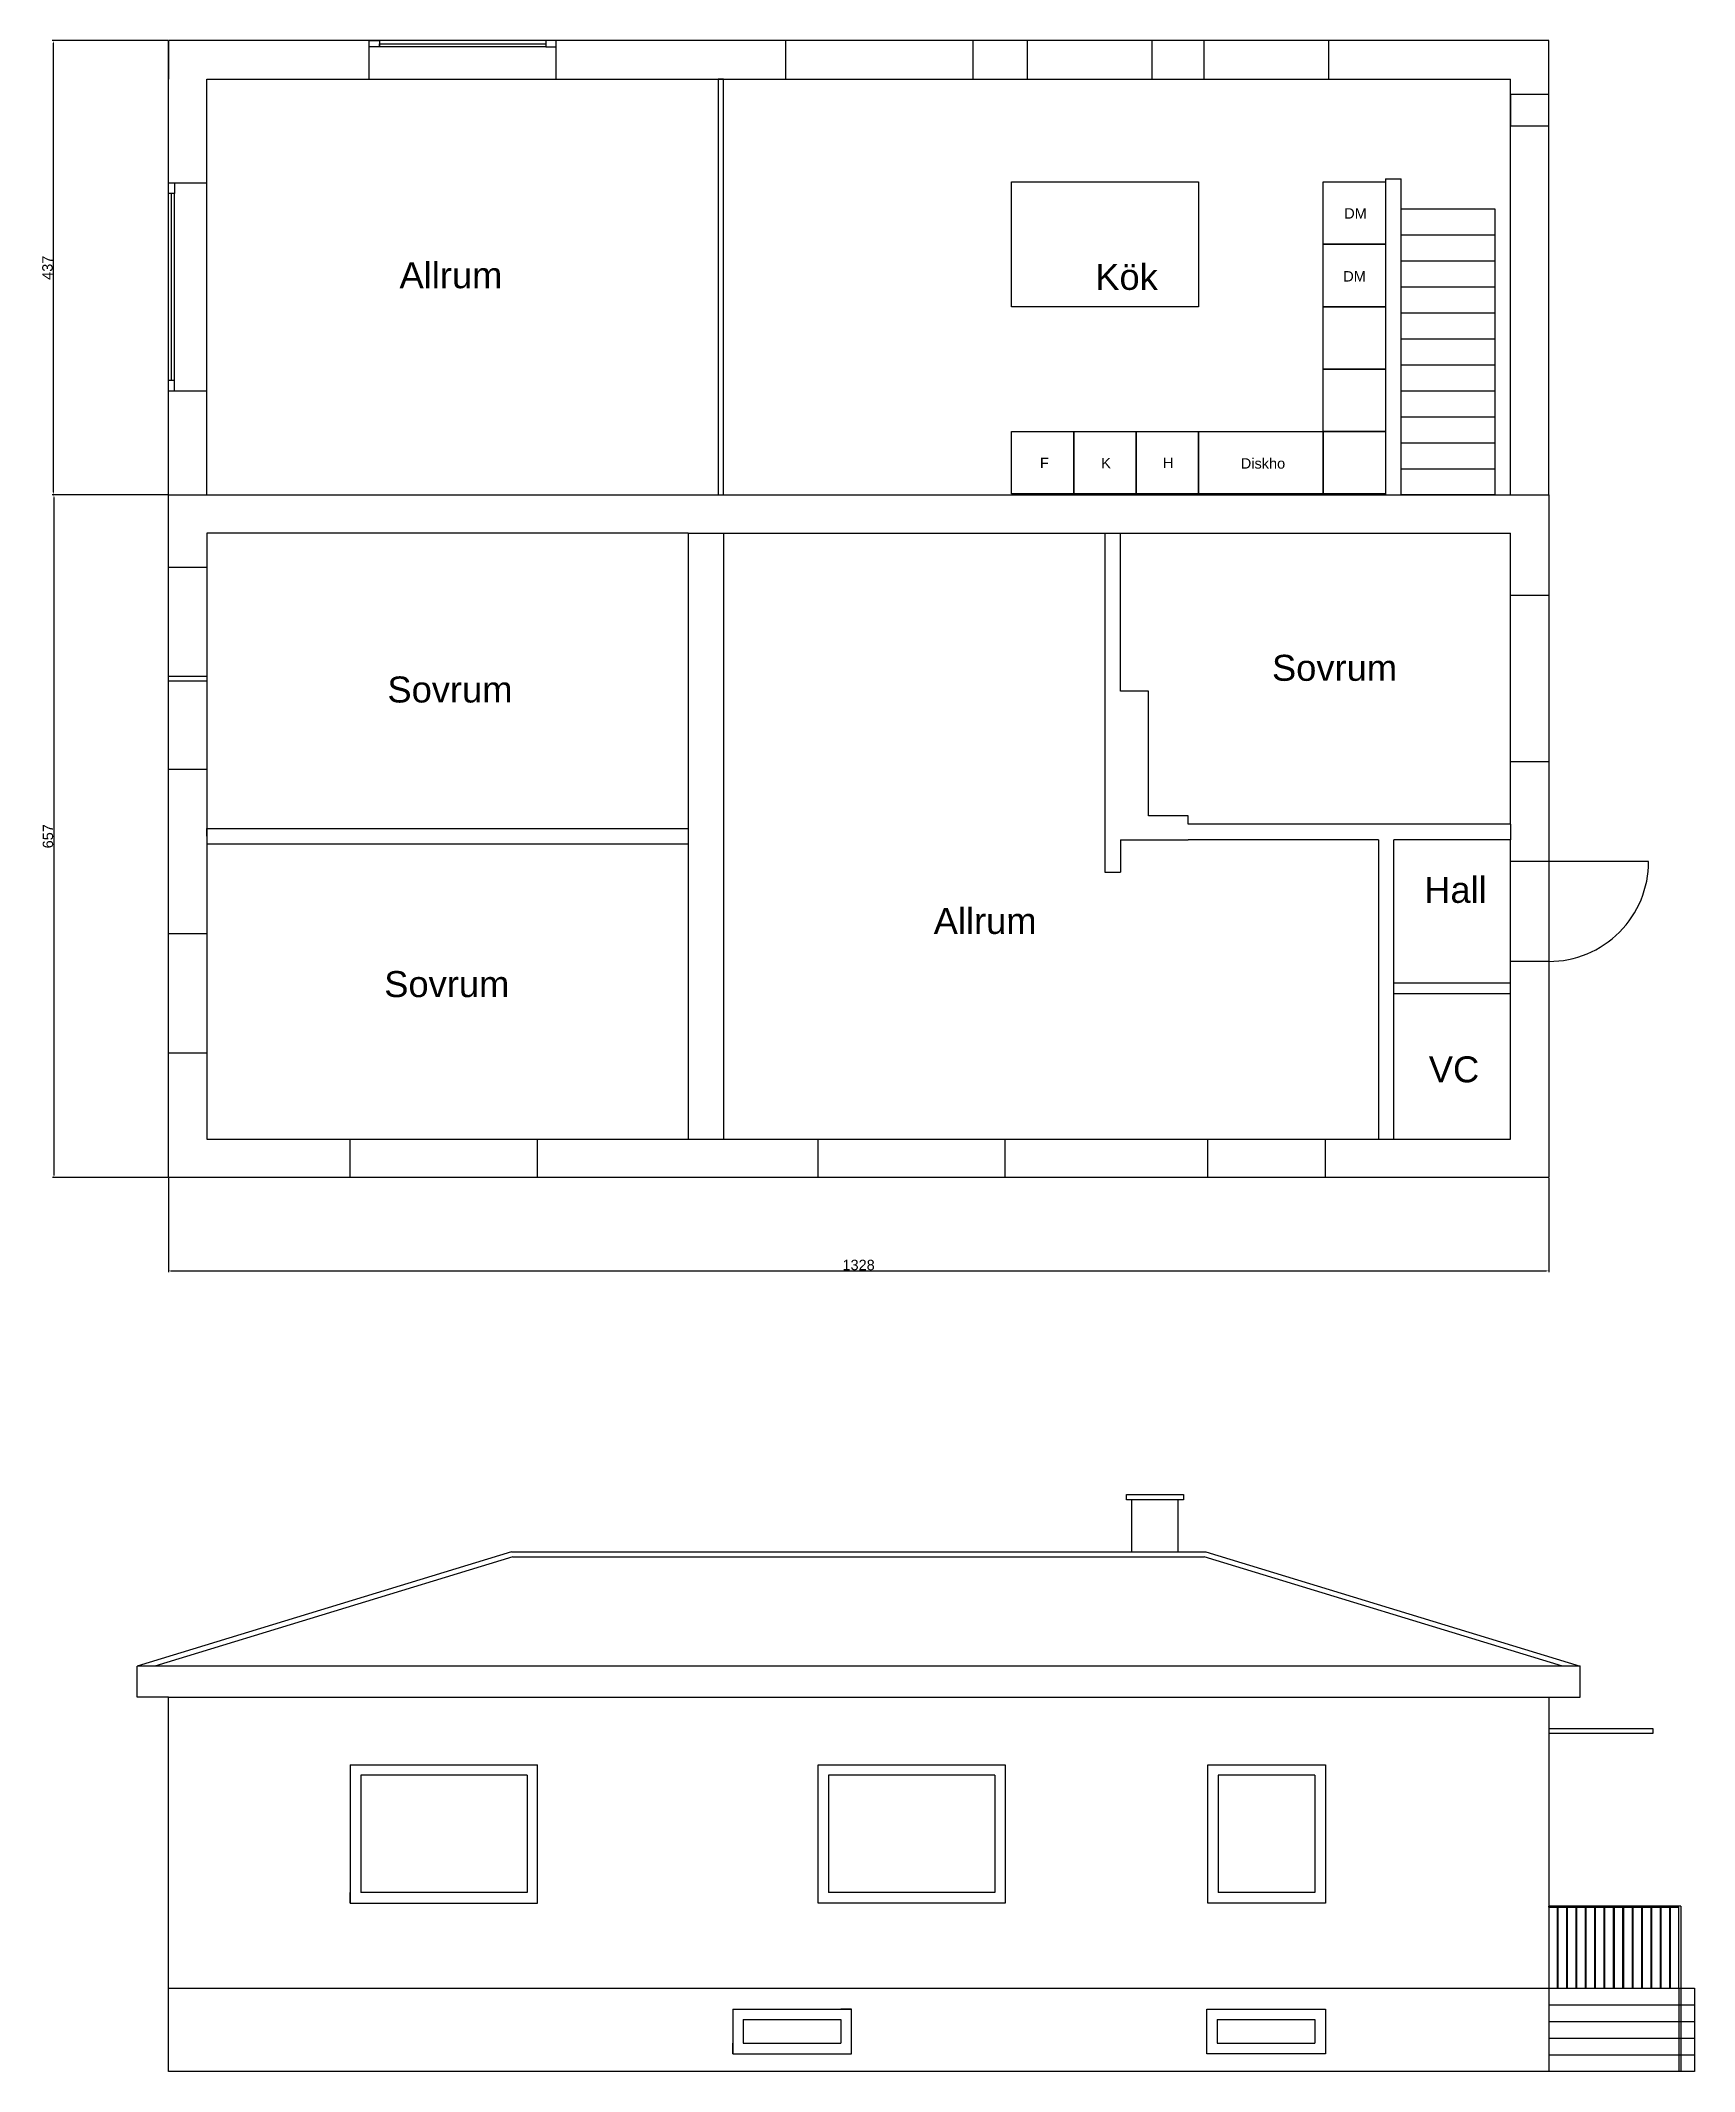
# Model space of a CAD drawing. Header units: millimetres. Extents: x 255 to 3503, y 1526 to 5396.
# Drawn here: x 1092 to 2683, y 1526 to 3480 of the extents above; entities that cross this region are included whole.
import ezdxf

# ---------------------------------------------------------------- set-up
doc = ezdxf.new("R2010")
doc.units = ezdxf.units.MM
doc.styles.get("Standard").update_dxf_attribs({"font": 'Arial.ttf', "height": 25})
doc.dimstyles.new('ISO-25', dxfattribs={"dimtxt": 2.5, "dimasz": 2.5, "dimexe": 1.25, "dimexo": 0.625, "dimtad": 1, "dimtxsty": 'Standard', "dimcen": 2.5, "dimadec": 0, "dimazin": 0, "dimtfac": 1, "dimtmove": 0, "dimatfit": 3, "dimfxl": 1, "dimarcsym": 0})

msp = doc.modelspace()

# ---------------------------------------------------------------- texts
for s, p in [('Allrum', (1437.354, 3241.618)), ('Kök', (2106.664, 3240.007)), ('Sovrum', (2276.671, 2863.851)), ('Sovrum', (1425.723, 2842.986)), ('Hall', (2423.117, 2650.203)), ('Allrum', (1951.244, 2620.309)), ('Sovrum', (1422.673, 2559.535)), ('VC', (2427.532, 2477.508))]:
    msp.add_text(s, height=25).set_placement(p)
at = {"char_height": 10, "attachment_point": 1}
for s, insert in [('DM', (2346.161, 3318.563)), ('DM', (2345.261, 3258.05)), ('F', (2053.47, 3078.538)), ('K', (2112.373, 3078.36)), ('H', (2171.773, 3078.667)), ('Diskho', (2246.649, 3078.014))]:
    msp.add_mtext_dynamic_manual_height_columns(s, width=30.21587, gutter_width=125, heights=[0], dxfattribs=dict(at, insert=insert))

# ---------------------------------------------------------------- blocks, each defined once
blk = doc.blocks.new('*D2')
at = {"color": 0, "lineweight": -2, "transparency": 16777216}
for p, q in [((1214.4, 3042.8), (1103.6, 3042.8)), ((1104.9, 3040.3), (1104.9, 2388.3)), ((1214.4, 2385.8), (1103.6, 2385.8))]:
    blk.add_line(p, q, dxfattribs=at)
at = {"color": 0, "transparency": 16777216}
for points in [[(1104.5, 3040.3), (1105.3, 3040.3), (1104.9, 3042.8)], [(1104.5, 2388.3), (1105.3, 2388.3), (1104.9, 2385.8)]]:
    blk.add_solid(points, dxfattribs=at)
at = {"layer": 'Defpoints', "color": 0, "transparency": 16777216}
for p in [(1215, 3042.8), (1104.9, 2385.8), (1215, 2385.8)]:
    blk.add_point(p, dxfattribs=at)
at = {"color": 0, "transparency": 16777216, "insert": (1099.2, 2714.3), "char_height": 10, "attachment_point": 5, "rotation": 90}
blk.add_mtext('657', dxfattribs=at)
blk = doc.blocks.new('*D4')
at = {"color": 0, "lineweight": -2, "transparency": 16777216}
for p, q in [((1215, 2385.2), (1215, 2294.8)), ((2543, 2385.2), (2543, 2294.8)), ((1217.5, 2296.1), (2540.5, 2296.1))]:
    blk.add_line(p, q, dxfattribs=at)
at = {"color": 0, "transparency": 16777216}
for points in [[(1217.5, 2296.5), (1217.5, 2295.6), (1215, 2296.1)], [(2540.5, 2296.5), (2540.5, 2295.6), (2543, 2296.1)]]:
    blk.add_solid(points, dxfattribs=at)
at = {"layer": 'Defpoints', "color": 0, "transparency": 16777216}
for p in [(1215, 2385.8), (2543, 2385.8), (2543, 2296.1)]:
    blk.add_point(p, dxfattribs=at)
at = {"color": 0, "transparency": 16777216, "insert": (1879, 2301.7), "char_height": 10, "attachment_point": 5}
blk.add_mtext('1328', dxfattribs=at)
blk = doc.blocks.new('*D8')
at = {"color": 0, "lineweight": -2, "transparency": 16777216}
for p, q in [((1214.4, 3479.8), (1103.1, 3479.8)), ((1104.4, 3045.3), (1104.4, 3477.3)), ((1214.4, 3042.8), (1103.1, 3042.8))]:
    blk.add_line(p, q, dxfattribs=at)
at = {"color": 0, "transparency": 16777216}
for points in [[(1104, 3477.3), (1104.8, 3477.3), (1104.4, 3479.8)], [(1104, 3045.3), (1104.8, 3045.3), (1104.4, 3042.8)]]:
    blk.add_solid(points, dxfattribs=at)
at = {"layer": 'Defpoints', "color": 0, "transparency": 16777216}
for p in [(1104.4, 3479.8), (1215, 3479.8), (1215, 3042.8)]:
    blk.add_point(p, dxfattribs=at)
at = {"color": 0, "transparency": 16777216, "insert": (1098.7, 3261.3), "char_height": 10, "attachment_point": 5, "rotation": 90}
blk.add_mtext('437', dxfattribs=at)

# ---------------------------------------------------------------- dimensions: what is measured, and where the dimension line sits
for base, p2, picture, middle in [((1104.367, 3479.845), (1215.011, 3479.845), '*D8', (1098.674, 3261.345)), ((1104.877, 2385.845), (1215.011, 2385.845), '*D2', (1099.184, 2714.345))]:
    dim = msp.add_linear_dim(base=base, p1=(1215.011, 3042.845), p2=p2, angle=90, dimstyle='ISO-25')
    dim.commit()
    dim.dimension.update_dxf_attribs({"geometry": picture, "text_midpoint": middle})
dim = msp.add_linear_dim(base=(2543.011, 2296.051), p1=(1215.011, 2385.845), p2=(2543.011, 2385.845), dimstyle='ISO-25')
dim.commit()
dim.dimension.update_dxf_attribs({"geometry": '*D4', "text_midpoint": (1879.011, 2301.744)})

# ---------------------------------------------------------------- linework, layer by layer
for p, q in [((1215.011, 3042.845), (1215.011, 3479.845)), ((2543.011, 3479.845), (1215.011, 3479.845)), ((1215.011, 3479.845), (1215.011, 3442.845)), ((1408.011, 3442.845), (1408.011, 3479.845)), ((1408.011, 3479.845), (1418.011, 3479.845)), ((1418.011, 3479.845), (1418.011, 3473.845)), ((1588.011, 3479.845), (1578.011, 3479.845)), ((1578.011, 3479.845), (1578.011, 3473.845)), ((1588.011, 3442.845), (1588.011, 3479.845)), ((1809.011, 3442.845), (1809.011, 3479.845)), ((1989.011, 3479.845), (1989.011, 3442.845)), ((2041.011, 3479.845), (2041.011, 3442.845)), ((2161.011, 3479.845), (2161.011, 3442.845)), ((2211.011, 3479.845), (2211.011, 3442.845)), ((2331.011, 3479.845), (2331.011, 3442.845)), ((2543.011, 3042.845), (2543.011, 3479.845)), ((1418.011, 3473.845), (1408.011, 3473.845)), ((1418.011, 3473.845), (1418.011, 3476.845)), ((1418.011, 3476.845), (1578.011, 3476.845)), ((1578.011, 3473.845), (1418.011, 3473.845)), ((1578.011, 3473.845), (1588.011, 3473.845)), ((1252.011, 3042.845), (1252.011, 3442.845)), ((1252.011, 3442.845), (2506.011, 3442.845)), ((1498.011, 3442.845), (1588.011, 3442.845)), ((1749.011, 3442.845), (1744.011, 3442.845)), ((1744.011, 3442.845), (1744.011, 3042.845)), ((1749.011, 3042.845), (1749.011, 3442.845)), ((1749.011, 3442.845), (1809.011, 3442.845)), ((2506.011, 3042.845), (2506.011, 3442.845)), ((2506.011, 3427.845), (2506.011, 3397.845)), ((2543.011, 3427.845), (2506.011, 3427.845)), ((2543.011, 3397.845), (2543.011, 3427.845)), ((2506.011, 3397.845), (2543.011, 3397.845)), ((1215.011, 3342.845), (1252.011, 3342.845)), ((1215.011, 3342.845), (1221.011, 3342.845)), ((1221.011, 3342.845), (1221.011, 3332.845)), ((2386.011, 3346.87), (2386.011, 3042.845)), ((2386.011, 3346.87), (2401.011, 3346.87)), ((2401.011, 3042.845), (2401.011, 3346.87)), ((1221.011, 3332.845), (1215.011, 3332.845)), ((1218.011, 3152.845), (1218.011, 3332.845)), ((1221.011, 3152.845), (1221.011, 3332.845)), ((2401.011, 3317.845), (2401.011, 3322.845)), ((2401.011, 3317.845), (2491.011, 3317.845)), ((2491.011, 3317.845), (2491.011, 3042.845)), ((2401.011, 3292.845), (2491.011, 3292.845)), ((2401.011, 3267.845), (2491.011, 3267.845)), ((2401.011, 3242.845), (2491.011, 3242.845)), ((2401.011, 3217.845), (2491.011, 3217.845)), ((2401.011, 3192.845), (2491.011, 3192.845)), ((2401.011, 3167.845), (2491.011, 3167.845)), ((1221.011, 3152.845), (1215.011, 3152.845)), ((1221.011, 3152.845), (1218.011, 3152.845)), ((1221.011, 3142.845), (1221.011, 3152.845)), ((1215.011, 3142.845), (1252.011, 3142.845)), ((1215.011, 3142.845), (1221.011, 3142.845)), ((2401.011, 3142.845), (2491.011, 3142.845)), ((2401.011, 3117.845), (2491.011, 3117.845)), ((2401.011, 3092.845), (2491.011, 3092.845)), ((2401.011, 3067.845), (2491.011, 3067.845)), ((2491.011, 3042.845), (2401.011, 3042.845)), ((1715.011, 3005.845), (1252.011, 3005.845)), ((1252.011, 3005.845), (1252.011, 2422.845)), ((1252.011, 3005.845), (1252.011, 2863.845)), ((1715.011, 3005.845), (1715.011, 2422.845)), ((1715.011, 3005.845), (1749.011, 3005.845)), ((1749.011, 3005.845), (1749.011, 2422.845)), ((1749.011, 3005.845), (2116.011, 3005.845)), ((2116.011, 3005.845), (2131.011, 3005.928)), ((2116.011, 3005.845), (2116.011, 2679.845)), ((2131.011, 2853.845), (2131.011, 3005.928)), ((2131.011, 3005.928), (2506.011, 3005.928)), ((2506.011, 2725.845), (2506.011, 3005.928)), ((1252.011, 2972.845), (1215.011, 2972.845)), ((2543.011, 2945.845), (2506.011, 2945.845)), ((1252.011, 2867.845), (1215.011, 2867.845)), ((1215.011, 2863.845), (1252.011, 2863.845)), ((2158.011, 2853.845), (2131.011, 2853.845)), ((2158.011, 2733.845), (2158.011, 2853.845)), ((2506.011, 2725.845), (2506.011, 2865.845)), ((1215.011, 2778.845), (1252.011, 2778.845)), ((2543.011, 2785.845), (2506.011, 2785.845)), ((1252.011, 2714.345), (1252.011, 2721.845)), ((1252.011, 2721.845), (1715.011, 2721.845)), ((1252.011, 2717.845), (1252.011, 2714.345)), ((2196.011, 2733.845), (2158.011, 2733.845)), ((2196.011, 2725.845), (2196.011, 2733.845)), ((2506.011, 2725.845), (2196.011, 2725.845)), ((2506.011, 2725.845), (2506.011, 2710.845)), ((1252.011, 2714.345), (1252.011, 2706.845)), ((1252.011, 2706.845), (1715.011, 2706.845)), ((2131.011, 2710.845), (2131.011, 2679.845)), ((2131.011, 2710.845), (2196.011, 2710.845)), ((2379.011, 2710.845), (2196.011, 2710.845)), ((2379.011, 2710.845), (2379.011, 2422.845)), ((2394.011, 2422.845), (2394.011, 2710.845)), ((2506.011, 2710.845), (2394.011, 2710.845)), ((2506.011, 2422.845), (2506.011, 2710.845)), ((2116.011, 2679.845), (2131.011, 2679.845)), ((2543.011, 2690), (2506.011, 2690)), ((2638.939, 2690), (2543.011, 2690)), ((2543.011, 2690), (2543.011, 2593.845)), ((1215.011, 2620.845), (1252.011, 2620.845)), ((2543.011, 2593.845), (2506.011, 2593.845)), ((2506.011, 2572.845), (2394.011, 2572.845)), ((2394.011, 2562.845), (2506.011, 2562.845)), ((1215.011, 2505.845), (1252.011, 2505.845)), ((1252.011, 2422.845), (1715.011, 2422.845)), ((1390.011, 2385.845), (1390.011, 2422.845)), ((1570.011, 2385.845), (1570.011, 2422.845)), ((1715.011, 2422.845), (1749.011, 2422.845)), ((1749.011, 2422.845), (2379.011, 2422.845)), ((1840.011, 2385.845), (1840.011, 2422.845)), ((2020.011, 2385.845), (2020.011, 2422.845)), ((2215.011, 2385.845), (2215.011, 2422.845)), ((2328.011, 2385.845), (2328.011, 2422.845)), ((2379.011, 2422.845), (2394.011, 2422.845)), ((2394.011, 2422.845), (2506.011, 2422.845)), ((2136.581, 2075.845), (2136.581, 2080.845)), ((2136.581, 2080.845), (2191.581, 2080.845)), ((2141.581, 2075.845), (2136.581, 2075.845)), ((2186.581, 2075.845), (2141.581, 2075.845)), ((2141.581, 2075.845), (2141.581, 2025.845)), ((2186.581, 2025.845), (2186.581, 2075.845)), ((2191.581, 2075.845), (2186.581, 2075.845)), ((2191.581, 2080.845), (2191.581, 2075.845)), ((1545.011, 2025.845), (1185.011, 1915.845)), ((1546.481, 2021.066), (1202.121, 1915.845)), ((1545.011, 2025.845), (2213.011, 2025.845)), ((1546.481, 2021.066), (2211.581, 2021.054)), ((2556.162, 1915.845), (2211.581, 2021.054)), ((2213.011, 2025.845), (2573.011, 1915.845)), ((1185.011, 1885.845), (1185.011, 1915.845)), ((2573.011, 1915.845), (1185.011, 1915.845)), ((2573.011, 1885.845), (2573.011, 1915.845)), ((1215.011, 1885.845), (1185.011, 1885.845)), ((1215.011, 1885.845), (2543.011, 1885.845)), ((1215.011, 1605.845), (1215.011, 1885.845)), ((2543.011, 1885.845), (2543.011, 1605.845)), ((2543.011, 1885.845), (2573.011, 1885.845)), ((2543.011, 1885.845), (2543.011, 1855.845)), ((2543.011, 1855.845), (2643.011, 1855.845)), ((2643.011, 1850.845), (2543.011, 1850.845)), ((2643.011, 1855.845), (2643.011, 1850.845)), ((1390.011, 1820.845), (1390.011, 1687.845)), ((1390.011, 1820.845), (1570.011, 1820.845)), ((1390.011, 1820.845), (1390.011, 1810.845)), ((1570.011, 1687.845), (1570.011, 1820.845)), ((1840.011, 1687.845), (1840.011, 1820.845)), ((1840.011, 1820.845), (2020.011, 1820.845)), ((2020.011, 1820.845), (2020.011, 1687.845)), ((2215.011, 1687.845), (2215.011, 1820.845)), ((2215.011, 1820.845), (2328.011, 1820.845)), ((2328.011, 1820.845), (2328.011, 1687.845)), ((1400.011, 1810.845), (1400.011, 1697.845)), ((1560.011, 1810.845), (1400.011, 1810.845)), ((1560.011, 1810.845), (1560.011, 1697.845)), ((1850.011, 1810.845), (1850.011, 1697.845)), ((2010.011, 1810.845), (1850.011, 1810.845)), ((2010.011, 1810.845), (2010.011, 1697.845)), ((2225.011, 1810.845), (2225.011, 1697.845)), ((2318.011, 1810.845), (2225.011, 1810.845)), ((2318.011, 1810.845), (2318.011, 1697.845)), ((1390.011, 1687.845), (1390.011, 1697.845)), ((1390.011, 1687.845), (1570.011, 1687.845)), ((1560.011, 1697.845), (1400.011, 1697.845)), ((2020.011, 1687.845), (1840.011, 1687.845)), ((2010.011, 1697.845), (1850.011, 1697.845)), ((2328.011, 1687.845), (2215.011, 1687.845)), ((2318.011, 1697.845), (2225.011, 1697.845)), ((2543.011, 1683.845), (2543.011, 1684.845)), ((2670.011, 1684.845), (2543.011, 1684.845)), ((2543.011, 1683.845), (2668.011, 1683.845)), ((2543.011, 1683.845), (2551.011, 1683.845)), ((2551.011, 1683.845), (2551.011, 1605.845)), ((2552.011, 1605.845), (2552.011, 1683.845)), ((2552.011, 1683.845), (2560.011, 1683.845)), ((2560.011, 1683.845), (2560.011, 1605.845)), ((2561.011, 1605.845), (2561.011, 1683.845)), ((2561.011, 1683.845), (2569.011, 1683.845)), ((2569.011, 1683.845), (2569.011, 1605.845)), ((2570.011, 1605.845), (2570.011, 1683.845)), ((2570.011, 1683.845), (2578.011, 1683.845)), ((2578.011, 1683.845), (2578.011, 1605.845)), ((2579.011, 1605.845), (2579.011, 1683.845)), ((2579.011, 1683.845), (2587.011, 1683.845)), ((2587.011, 1683.845), (2587.011, 1605.845)), ((2588.011, 1605.845), (2588.011, 1683.845)), ((2588.011, 1683.845), (2596.011, 1683.845)), ((2596.011, 1683.845), (2596.011, 1605.845)), ((2597.011, 1605.845), (2597.011, 1683.845)), ((2597.011, 1683.845), (2605.011, 1683.845)), ((2605.011, 1683.845), (2605.011, 1605.845)), ((2606.011, 1605.845), (2606.011, 1683.845)), ((2606.011, 1683.845), (2614.011, 1683.845)), ((2614.011, 1683.845), (2614.011, 1605.845)), ((2615.011, 1605.845), (2615.011, 1683.845)), ((2615.011, 1683.845), (2623.011, 1683.845)), ((2623.011, 1683.845), (2623.011, 1605.845)), ((2624.011, 1605.845), (2624.011, 1683.845)), ((2624.011, 1683.845), (2632.011, 1683.845)), ((2632.011, 1683.845), (2632.011, 1605.845)), ((2633.011, 1605.845), (2633.011, 1683.845)), ((2633.011, 1683.845), (2641.011, 1683.845)), ((2641.011, 1683.845), (2641.011, 1605.845)), ((2642.011, 1605.845), (2642.011, 1683.845)), ((2642.011, 1683.845), (2650.011, 1683.845)), ((2650.011, 1683.845), (2650.011, 1605.845)), ((2651.011, 1605.845), (2651.011, 1683.845)), ((2651.011, 1683.845), (2659.011, 1683.845)), ((2659.011, 1683.845), (2659.011, 1605.845)), ((2660.011, 1605.845), (2660.011, 1683.845)), ((2668.011, 1605.845), (2668.011, 1683.845)), ((2670.011, 1684.845), (2670.011, 1525.845)), ((1215.011, 1525.845), (1215.011, 1605.845)), ((1215.011, 1605.845), (2543.011, 1605.845)), ((2543.011, 1605.845), (2543.011, 1525.845)), ((2543.011, 1605.845), (2543.011, 1585.845)), ((2543.011, 1605.845), (2683.011, 1605.845)), ((2551.011, 1605.845), (2552.011, 1605.845)), ((2560.011, 1605.845), (2561.011, 1605.845)), ((2569.011, 1605.845), (2570.011, 1605.845)), ((2578.011, 1605.845), (2579.011, 1605.845)), ((2587.011, 1605.845), (2588.011, 1605.845)), ((2596.011, 1605.845), (2597.011, 1605.845)), ((2605.011, 1605.845), (2606.011, 1605.845)), ((2614.011, 1605.845), (2615.011, 1605.845)), ((2623.011, 1605.845), (2624.011, 1605.845)), ((2632.011, 1605.845), (2633.011, 1605.845)), ((2641.011, 1605.845), (2642.011, 1605.845)), ((2650.011, 1605.845), (2651.011, 1605.845)), ((2659.011, 1605.845), (2660.011, 1605.845)), ((2668.011, 1605.845), (2668.011, 1525.845)), ((2683.011, 1605.845), (2683.011, 1525.845)), ((1758.011, 1585.845), (1758.011, 1542.845)), ((1758.011, 1585.845), (1872.011, 1585.845)), ((1758.011, 1585.845), (1758.011, 1575.845)), ((1758.011, 1585.845), (1768.011, 1585.845)), ((1872.011, 1585.845), (1862.011, 1585.845)), ((1872.011, 1542.845), (1872.011, 1585.845)), ((2214.011, 1542.845), (2214.011, 1585.845)), ((2214.011, 1585.845), (2328.011, 1585.845)), ((2328.011, 1585.845), (2328.011, 1542.845)), ((2543.011, 1589.845), (2683.011, 1589.845)), ((1768.011, 1575.845), (1862.011, 1575.845)), ((1768.011, 1575.845), (1768.011, 1552.845)), ((1862.011, 1575.845), (1862.011, 1552.845)), ((2224.011, 1575.845), (2318.011, 1575.845)), ((2224.011, 1575.845), (2224.011, 1552.845)), ((2318.011, 1575.845), (2318.011, 1552.845)), ((2543.011, 1573.845), (2683.011, 1573.845)), ((1758.011, 1542.845), (1758.011, 1552.845)), ((1768.011, 1552.845), (1862.011, 1552.845)), ((2224.011, 1552.845), (2318.011, 1552.845)), ((2543.011, 1557.845), (2683.011, 1557.845)), ((2543.011, 1525.845), (1215.011, 1525.845)), ((1758.011, 1542.845), (1872.011, 1542.845)), ((2328.011, 1542.845), (2214.011, 1542.845)), ((2543.011, 1541.845), (2683.011, 1541.845)), ((2683.011, 1525.845), (2543.011, 1525.845))]:
    msp.add_line(p, q)
for points in [[(2026.011, 3343.845), (2206.011, 3343.845), (2206.011, 3223.845), (2026.011, 3223.845)], [(2386.011, 3283.845), (2326.011, 3283.845), (2326.011, 3343.845), (2386.011, 3343.845)], [(2386.011, 3223.845), (2326.011, 3223.845), (2326.011, 3283.845), (2386.011, 3283.845)], [(2386.011, 3163.845), (2326.011, 3163.845), (2326.011, 3223.845), (2386.011, 3223.845)], [(2386.011, 3103.845), (2326.011, 3103.845), (2326.011, 3163.845), (2386.011, 3163.845)], [(2086.011, 3043.845), (2026.011, 3043.845), (2026.011, 3103.845), (2086.011, 3103.845)], [(2146.011, 3043.845), (2086.011, 3043.845), (2086.011, 3103.845), (2146.011, 3103.845)], [(2206.011, 3043.845), (2146.011, 3043.845), (2146.011, 3103.845), (2206.011, 3103.845)], [(2326.011, 3043.845), (2206.011, 3043.845), (2206.011, 3103.845), (2326.011, 3103.845)], [(2386.011, 3043.845), (2326.011, 3043.845), (2326.011, 3103.845), (2386.011, 3103.845)], [(1215.011, 3042.845), (2543.011, 3042.845), (2543.011, 2385.845), (1215.011, 2385.845)]]:
    msp.add_lwpolyline(points, close=True)
msp.add_arc((2543.09, 2689.694), 95.849, 269.95234, 0.18314)

msp.set_redraw_order([(e.dxf.handle, doc.entitydb.next_handle()) for e in msp.query("TEXT MTEXT ATTDEF DIMENSION ARC_DIMENSION")])  # texts and dimensions are drawn at this point

doc.saveas('drawing.dxf')
